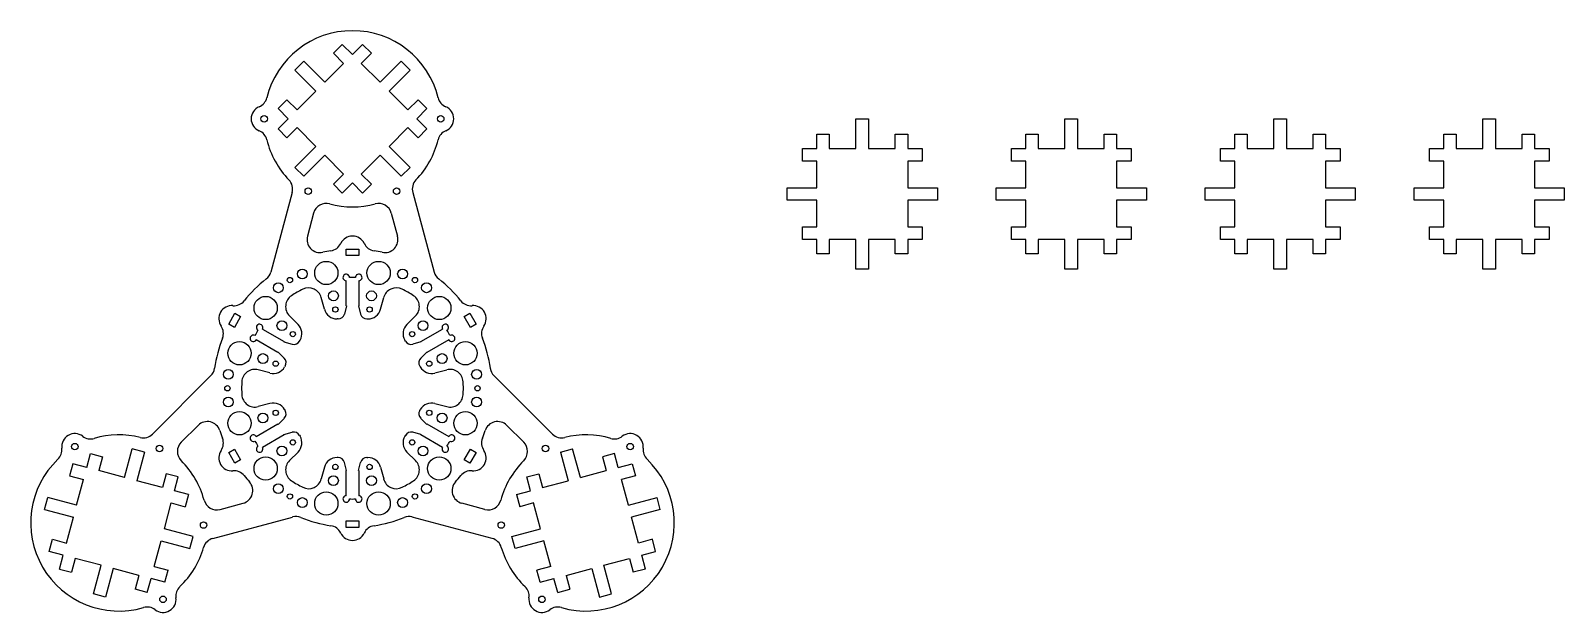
# Model space of a CAD drawing. Header units: inches. Extents: x -122 to 239, y -42 to 133.
# Drawn here: x -102.55 to -73.2, y 31.5 to 42.65 of the extents above; entities that cross this region are included whole.
import ezdxf

# ---------------------------------------------------------------- set-up
doc = ezdxf.new("R2010")
doc.units = ezdxf.units.IN
doc.header["$MEASUREMENT"] = 0

msp = doc.modelspace()

# ---------------------------------------------------------------- linework, layer by layer
at = {"color": 240, "true_color": 0xed1f24}
for p, q in [((-96.587, 42.382), (-96.757, 42.213)), ((-96.587, 42.382), (-96.392, 42.188)), ((-96.392, 42.188), (-96.198, 42.382)), ((-96.198, 42.382), (-96.028, 42.213)), ((-97.494, 41.89), (-97.325, 42.059)), ((-97.325, 42.059), (-96.923, 41.657)), ((-96.923, 41.657), (-96.562, 42.018)), ((-96.562, 42.018), (-96.757, 42.213)), ((-96.028, 42.213), (-96.223, 42.018)), ((-96.223, 42.018), (-95.862, 41.657)), ((-95.46, 42.059), (-95.862, 41.657)), ((-95.46, 42.059), (-95.291, 41.89)), ((-97.092, 41.488), (-97.494, 41.89)), ((-95.692, 41.488), (-95.291, 41.89)), ((-97.453, 41.127), (-97.092, 41.488)), ((-95.692, 41.488), (-95.332, 41.127)), ((-97.817, 41.152), (-97.648, 41.322)), ((-97.817, 41.152), (-97.623, 40.957)), ((-97.453, 41.127), (-97.648, 41.322)), ((-95.137, 41.322), (-95.332, 41.127)), ((-95.162, 40.957), (-94.967, 41.152)), ((-94.967, 41.152), (-95.137, 41.322)), ((-97.817, 40.763), (-97.623, 40.957)), ((-95.162, 40.957), (-94.967, 40.763)), ((-97.817, 40.763), (-97.648, 40.593)), ((-97.453, 40.788), (-97.648, 40.593)), ((-97.453, 40.788), (-97.092, 40.427)), ((-95.692, 40.427), (-95.332, 40.788)), ((-95.137, 40.593), (-95.332, 40.788)), ((-94.967, 40.763), (-95.137, 40.593)), ((-97.092, 40.427), (-97.494, 40.025)), ((-97.325, 39.856), (-96.923, 40.257)), ((-96.923, 40.257), (-96.562, 39.897)), ((-96.223, 39.897), (-95.862, 40.257)), ((-95.46, 39.856), (-95.862, 40.257)), ((-95.692, 40.427), (-95.291, 40.025)), ((-97.494, 40.025), (-97.325, 39.856)), ((-95.46, 39.856), (-95.291, 40.025)), ((-96.562, 39.897), (-96.757, 39.702)), ((-96.587, 39.532), (-96.757, 39.702)), ((-96.587, 39.532), (-96.392, 39.727)), ((-96.392, 39.727), (-96.198, 39.532)), ((-96.028, 39.702), (-96.223, 39.897)), ((-96.198, 39.532), (-96.028, 39.702)), ((-97.547, 39.548), (-97.956, 38.02)), ((-95.238, 39.548), (-94.829, 38.02)), ((-97.136, 39.15), (-97.254, 38.709)), ((-95.649, 39.15), (-95.531, 38.709)), ((-96.512, 37.373), (-96.512, 37.854)), ((-96.272, 37.854), (-96.272, 37.373)), ((-96.929, 37.308), (-96.99, 37.533)), ((-96.505, 37.373), (-96.547, 37.215)), ((-96.512, 37.373), (-96.505, 37.373)), ((-96.272, 37.373), (-96.28, 37.373)), ((-96.28, 37.373), (-96.238, 37.215)), ((-95.856, 37.308), (-95.795, 37.533)), ((-97.434, 37.016), (-97.599, 37.181)), ((-96.668, 37.123), (-96.688, 37.123)), ((-96.117, 37.123), (-96.097, 37.123)), ((-95.35, 37.016), (-95.186, 37.181)), ((-97.819, 36.48), (-98.236, 36.721)), ((-98.116, 36.928), (-97.699, 36.688)), ((-97.405, 36.697), (-97.395, 36.715)), ((-95.38, 36.697), (-95.39, 36.715)), ((-95.086, 36.688), (-94.669, 36.928)), ((-94.549, 36.721), (-94.966, 36.48)), ((-97.819, 36.48), (-97.815, 36.487)), ((-97.815, 36.487), (-97.7, 36.371)), ((-97.699, 36.688), (-97.703, 36.681)), ((-97.703, 36.681), (-97.545, 36.639)), ((-95.082, 36.681), (-95.239, 36.639)), ((-95.086, 36.688), (-95.082, 36.681)), ((-94.97, 36.487), (-95.085, 36.371)), ((-94.966, 36.48), (-94.97, 36.487)), ((-97.971, 36.087), (-98.196, 36.147)), ((-97.68, 36.221), (-97.69, 36.203)), ((-95.105, 36.221), (-95.095, 36.203)), ((-94.814, 36.087), (-94.589, 36.147)), ((-100.22, 34.918), (-99.101, 36.036)), ((-92.565, 34.918), (-93.684, 36.036)), ((-97.971, 35.503), (-98.196, 35.443)), ((-97.68, 35.369), (-97.69, 35.387)), ((-95.105, 35.369), (-95.095, 35.387)), ((-94.814, 35.503), (-94.589, 35.443)), ((-99.67, 34.761), (-99.346, 35.084)), ((-98.236, 34.869), (-97.819, 35.11)), ((-97.819, 35.11), (-97.815, 35.103)), ((-97.815, 35.103), (-97.7, 35.218)), ((-97.703, 34.909), (-97.545, 34.951)), ((-95.082, 34.909), (-95.239, 34.951)), ((-94.97, 35.103), (-95.085, 35.218)), ((-94.966, 35.11), (-94.97, 35.103)), ((-94.966, 35.11), (-94.549, 34.869)), ((-93.115, 34.761), (-93.438, 35.084)), ((-97.699, 34.902), (-98.116, 34.661)), ((-97.699, 34.902), (-97.703, 34.909)), ((-97.405, 34.893), (-97.395, 34.875)), ((-95.38, 34.893), (-95.39, 34.875)), ((-95.086, 34.902), (-95.082, 34.909)), ((-94.669, 34.661), (-95.086, 34.902)), ((-101.744, 34.35), (-101.807, 34.119)), ((-101.478, 34.279), (-101.744, 34.35)), ((-101.478, 34.279), (-101.407, 34.545)), ((-101.407, 34.545), (-101.175, 34.483)), ((-101.175, 34.483), (-101.247, 34.217)), ((-100.754, 34.085), (-100.607, 34.634)), ((-100.375, 34.572), (-100.607, 34.634)), ((-100.375, 34.572), (-100.522, 34.023)), ((-97.434, 34.573), (-97.599, 34.409)), ((-96.668, 34.467), (-96.688, 34.467)), ((-96.505, 34.217), (-96.547, 34.374)), ((-96.28, 34.217), (-96.238, 34.374)), ((-96.117, 34.467), (-96.097, 34.467)), ((-95.35, 34.573), (-95.186, 34.409)), ((-92.41, 34.572), (-92.178, 34.634)), ((-92.41, 34.572), (-92.263, 34.023)), ((-92.031, 34.085), (-92.178, 34.634)), ((-91.378, 34.545), (-91.609, 34.483)), ((-91.609, 34.483), (-91.538, 34.217)), ((-91.306, 34.279), (-91.378, 34.545)), ((-91.306, 34.279), (-91.04, 34.35)), ((-91.04, 34.35), (-90.978, 34.119)), ((-101.807, 34.119), (-101.541, 34.047)), ((-100.754, 34.085), (-101.247, 34.217)), ((-99.958, 34.157), (-100.03, 33.891)), ((-99.727, 34.095), (-99.958, 34.157)), ((-99.798, 33.829), (-99.727, 34.095)), ((-96.929, 34.282), (-96.99, 34.057)), ((-96.512, 33.736), (-96.512, 34.217)), ((-96.512, 34.217), (-96.505, 34.217)), ((-96.272, 34.217), (-96.28, 34.217)), ((-96.272, 34.217), (-96.272, 33.736)), ((-95.856, 34.282), (-95.795, 34.057)), ((-93.058, 34.095), (-92.826, 34.157)), ((-92.987, 33.829), (-93.058, 34.095)), ((-92.826, 34.157), (-92.755, 33.891)), ((-92.031, 34.085), (-91.538, 34.217)), ((-90.978, 34.119), (-91.244, 34.047)), ((-101.673, 33.555), (-101.541, 34.047)), ((-100.03, 33.891), (-100.522, 34.023)), ((-99.532, 33.757), (-99.798, 33.829)), ((-99.532, 33.757), (-99.594, 33.526)), ((-93.253, 33.757), (-92.987, 33.829)), ((-93.253, 33.757), (-93.191, 33.526)), ((-92.755, 33.891), (-92.263, 34.023)), ((-91.112, 33.555), (-91.244, 34.047)), ((-102.284, 33.47), (-102.222, 33.702)), ((-102.284, 33.47), (-101.735, 33.323)), ((-101.673, 33.555), (-102.222, 33.702)), ((-99.992, 33.104), (-99.86, 33.597)), ((-99.86, 33.597), (-99.594, 33.526)), ((-98.926, 33.474), (-98.485, 33.592)), ((-93.858, 33.474), (-94.3, 33.592)), ((-92.925, 33.597), (-93.191, 33.526)), ((-92.793, 33.104), (-92.925, 33.597)), ((-91.112, 33.555), (-90.563, 33.702)), ((-90.501, 33.47), (-91.05, 33.323)), ((-90.501, 33.47), (-90.563, 33.702)), ((-101.867, 32.83), (-101.735, 33.323)), ((-99.065, 32.919), (-97.538, 33.328)), ((-93.719, 32.919), (-95.247, 33.328)), ((-90.918, 32.83), (-91.05, 33.323)), ((-102.195, 32.67), (-102.133, 32.901)), ((-102.133, 32.901), (-101.867, 32.83)), ((-99.443, 32.957), (-99.992, 33.104)), ((-99.505, 32.725), (-99.443, 32.957)), ((-93.342, 32.957), (-92.793, 33.104)), ((-93.28, 32.725), (-93.342, 32.957)), ((-90.652, 32.901), (-90.918, 32.83)), ((-90.59, 32.67), (-90.652, 32.901)), ((-101.929, 32.598), (-102.195, 32.67)), ((-102, 32.332), (-101.929, 32.598)), ((-100.186, 32.38), (-100.054, 32.872)), ((-100.054, 32.872), (-99.505, 32.725)), ((-92.731, 32.872), (-93.28, 32.725)), ((-92.599, 32.38), (-92.731, 32.872)), ((-90.856, 32.598), (-90.59, 32.67)), ((-90.785, 32.332), (-90.856, 32.598)), ((-102, 32.332), (-101.768, 32.27)), ((-101.697, 32.536), (-101.768, 32.27)), ((-101.204, 32.404), (-101.697, 32.536)), ((-101.351, 31.855), (-101.204, 32.404)), ((-100.973, 32.342), (-101.12, 31.793)), ((-100.48, 32.21), (-100.973, 32.342)), ((-100.186, 32.38), (-99.92, 32.309)), ((-99.982, 32.077), (-99.92, 32.309)), ((-92.599, 32.38), (-92.865, 32.309)), ((-92.803, 32.077), (-92.865, 32.309)), ((-92.305, 32.21), (-91.812, 32.342)), ((-91.812, 32.342), (-91.665, 31.793)), ((-91.58, 32.404), (-91.088, 32.536)), ((-91.433, 31.855), (-91.58, 32.404)), ((-91.088, 32.536), (-91.017, 32.27)), ((-90.785, 32.332), (-91.017, 32.27)), ((-100.48, 32.21), (-100.551, 31.944)), ((-100.319, 31.882), (-100.248, 32.148)), ((-99.982, 32.077), (-100.248, 32.148)), ((-92.803, 32.077), (-92.537, 32.148)), ((-92.465, 31.882), (-92.537, 32.148)), ((-92.305, 32.21), (-92.234, 31.944)), ((-101.12, 31.793), (-101.351, 31.855)), ((-100.319, 31.882), (-100.551, 31.944)), ((-92.465, 31.882), (-92.234, 31.944)), ((-91.665, 31.793), (-91.433, 31.855))]:
    msp.add_line(p, q, dxfattribs=at)
for points in [[(-87.506, 39.636), (-87.506, 40.146), (-87.781, 40.146), (-87.781, 40.386), (-87.506, 40.386), (-87.506, 40.661), (-87.266, 40.661), (-87.266, 40.386), (-86.756, 40.386), (-86.756, 40.954), (-86.516, 40.954), (-86.516, 40.386), (-86.006, 40.386), (-86.006, 40.661), (-85.766, 40.661), (-85.766, 40.386), (-85.491, 40.386), (-85.491, 40.146), (-85.766, 40.146), (-85.766, 39.636), (-85.198, 39.636), (-85.198, 39.396), (-85.766, 39.396), (-85.766, 38.886), (-85.491, 38.886), (-85.491, 38.646), (-85.766, 38.646), (-85.766, 38.37), (-86.006, 38.37), (-86.006, 38.646), (-86.516, 38.646), (-86.516, 38.077), (-86.756, 38.077), (-86.756, 38.646), (-87.266, 38.646), (-87.266, 38.37), (-87.506, 38.37), (-87.506, 38.646), (-87.781, 38.646), (-87.781, 38.886), (-87.506, 38.886), (-87.506, 39.396), (-88.074, 39.396), (-88.074, 39.636)], [(-83.506, 39.636), (-83.506, 40.146), (-83.781, 40.146), (-83.781, 40.386), (-83.506, 40.386), (-83.506, 40.661), (-83.266, 40.661), (-83.266, 40.386), (-82.756, 40.386), (-82.756, 40.954), (-82.516, 40.954), (-82.516, 40.386), (-82.006, 40.386), (-82.006, 40.661), (-81.766, 40.661), (-81.766, 40.386), (-81.491, 40.386), (-81.491, 40.146), (-81.766, 40.146), (-81.766, 39.636), (-81.198, 39.636), (-81.198, 39.396), (-81.766, 39.396), (-81.766, 38.886), (-81.491, 38.886), (-81.491, 38.646), (-81.766, 38.646), (-81.766, 38.37), (-82.006, 38.37), (-82.006, 38.646), (-82.516, 38.646), (-82.516, 38.077), (-82.756, 38.077), (-82.756, 38.646), (-83.266, 38.646), (-83.266, 38.37), (-83.506, 38.37), (-83.506, 38.646), (-83.781, 38.646), (-83.781, 38.886), (-83.506, 38.886), (-83.506, 39.396), (-84.074, 39.396), (-84.074, 39.636)], [(-79.506, 39.636), (-79.506, 40.146), (-79.781, 40.146), (-79.781, 40.386), (-79.506, 40.386), (-79.506, 40.661), (-79.266, 40.661), (-79.266, 40.386), (-78.756, 40.386), (-78.756, 40.954), (-78.516, 40.954), (-78.516, 40.386), (-78.006, 40.386), (-78.006, 40.661), (-77.766, 40.661), (-77.766, 40.386), (-77.491, 40.386), (-77.491, 40.146), (-77.766, 40.146), (-77.766, 39.636), (-77.198, 39.636), (-77.198, 39.396), (-77.766, 39.396), (-77.766, 38.886), (-77.491, 38.886), (-77.491, 38.646), (-77.766, 38.646), (-77.766, 38.37), (-78.006, 38.37), (-78.006, 38.646), (-78.516, 38.646), (-78.516, 38.077), (-78.756, 38.077), (-78.756, 38.646), (-79.266, 38.646), (-79.266, 38.37), (-79.506, 38.37), (-79.506, 38.646), (-79.781, 38.646), (-79.781, 38.886), (-79.506, 38.886), (-79.506, 39.396), (-80.074, 39.396), (-80.074, 39.636)], [(-75.506, 39.636), (-75.506, 40.146), (-75.781, 40.146), (-75.781, 40.386), (-75.506, 40.386), (-75.506, 40.661), (-75.266, 40.661), (-75.266, 40.386), (-74.756, 40.386), (-74.756, 40.954), (-74.516, 40.954), (-74.516, 40.386), (-74.006, 40.386), (-74.006, 40.661), (-73.766, 40.661), (-73.766, 40.386), (-73.491, 40.386), (-73.491, 40.146), (-73.766, 40.146), (-73.766, 39.636), (-73.198, 39.636), (-73.198, 39.396), (-73.766, 39.396), (-73.766, 38.886), (-73.491, 38.886), (-73.491, 38.646), (-73.766, 38.646), (-73.766, 38.37), (-74.006, 38.37), (-74.006, 38.646), (-74.516, 38.646), (-74.516, 38.077), (-74.756, 38.077), (-74.756, 38.646), (-75.266, 38.646), (-75.266, 38.37), (-75.506, 38.37), (-75.506, 38.646), (-75.781, 38.646), (-75.781, 38.886), (-75.506, 38.886), (-75.506, 39.396), (-76.074, 39.396), (-76.074, 39.636)], [(-96.512, 38.335), (-96.512, 38.46), (-96.272, 38.46), (-96.272, 38.335)], [(-98.653, 36.961), (-98.761, 37.024), (-98.641, 37.232), (-98.533, 37.169)], [(-94.252, 37.169), (-94.144, 37.232), (-94.024, 37.024), (-94.132, 36.961)], [(-98.533, 34.421), (-98.641, 34.358), (-98.761, 34.566), (-98.653, 34.628)], [(-94.132, 34.628), (-94.024, 34.566), (-94.144, 34.358), (-94.252, 34.421)], [(-96.272, 33.254), (-96.272, 33.129), (-96.512, 33.129), (-96.512, 33.254)]]:
    msp.add_lwpolyline(points, close=True, dxfattribs=at)
for centre, radius in [((-98.081, 40.957), 0.0625), ((-94.704, 40.957), 0.0625), ((-97.238, 39.572), 0.0625), ((-95.547, 39.572), 0.0625), ((-96.893, 38.003), 0.223), ((-95.892, 38.003), 0.223), ((-97.589, 37.868), 0.0507), ((-97.351, 37.985), 0.0941), ((-95.434, 37.985), 0.0941), ((-95.196, 37.868), 0.0507), ((-97.81, 37.72), 0.0941), ((-96.757, 37.565), 0.0941), ((-96.028, 37.565), 0.0941), ((-94.975, 37.72), 0.0941), ((-98.054, 37.332), 0.223), ((-96.72, 37.303), 0.0507), ((-96.065, 37.303), 0.0507), ((-94.731, 37.332), 0.223), ((-97.743, 36.995), 0.0941), ((-95.042, 36.995), 0.0941), ((-97.535, 36.832), 0.0507), ((-95.25, 36.832), 0.0507), ((-98.555, 36.465), 0.223), ((-98.107, 36.364), 0.0941), ((-94.677, 36.364), 0.0941), ((-94.23, 36.465), 0.223), ((-98.768, 36.06), 0.0941), ((-97.862, 36.266), 0.0507), ((-94.923, 36.266), 0.0507), ((-94.017, 36.06), 0.0941), ((-98.786, 35.795), 0.0507), ((-93.999, 35.795), 0.0507), ((-98.768, 35.53), 0.0941), ((-94.017, 35.53), 0.0941), ((-98.555, 35.124), 0.223), ((-98.107, 35.225), 0.0941), ((-97.862, 35.324), 0.0507), ((-94.923, 35.324), 0.0507), ((-94.677, 35.225), 0.0941), ((-94.23, 35.124), 0.223), ((-101.707, 34.676), 0.0625), ((-100.086, 34.639), 0.0625), ((-97.743, 34.594), 0.0941), ((-97.535, 34.757), 0.0507), ((-95.25, 34.757), 0.0507), ((-95.042, 34.594), 0.0941), ((-92.698, 34.639), 0.0625), ((-91.077, 34.676), 0.0625), ((-98.054, 34.257), 0.223), ((-94.731, 34.257), 0.223), ((-96.757, 34.025), 0.0941), ((-96.72, 34.287), 0.0507), ((-96.028, 34.025), 0.0941), ((-96.065, 34.287), 0.0507), ((-97.81, 33.87), 0.0941), ((-97.589, 33.722), 0.0507), ((-96.893, 33.587), 0.223), ((-95.892, 33.587), 0.223), ((-95.196, 33.722), 0.0507), ((-94.975, 33.87), 0.0941), ((-97.351, 33.605), 0.0941), ((-95.434, 33.605), 0.0941), ((-99.241, 33.174), 0.0625), ((-93.544, 33.174), 0.0625), ((-100.019, 31.751), 0.0625), ((-92.766, 31.751), 0.0625)]:
    msp.add_circle(centre, radius, dxfattribs=at)
for centre, radius, start, end in [((-96.392, 40.957), 1.688, 13.748, 166.252), ((-98.081, 40.957), 0.25, 112.8885, 247.1115), ((-98.275, 41.418), 0.25, 292.8885, 346.252), ((-94.51, 41.418), 0.25, 193.748, 247.1115), ((-94.704, 40.957), 0.25, 292.8885, 67.1115), ((-98.275, 40.497), 0.25, 13.748, 67.1115), ((-96.392, 40.957), 1.688, 193.748, 223.9407), ((-96.392, 40.957), 1.688, 316.0593, 346.252), ((-94.51, 40.497), 0.25, 112.8885, 166.252), ((-97.788, 39.612), 0.25, 345, 43.9407), ((-94.997, 39.612), 0.25, 136.0593, 195), ((-96.894, 39.085), 0.25, 75, 165), ((-95.891, 39.085), 0.25, 15, 105), ((-96.392, 40.957), 1.688, 255, 285), ((-97.012, 38.644), 0.25, 165, 282.2758), ((-96.844, 38.675), 0.25, 278.9082, 334.554), ((-96.392, 38.46), 0.25, 25.446, 154.554), ((-95.941, 38.675), 0.25, 205.446, 261.0918), ((-95.772, 38.644), 0.25, 257.7242, 15), ((-96.392, 35.795), 2.666, 98.9082, 102.2758), ((-96.392, 35.795), 2.666, 77.7242, 81.0918), ((-96.392, 35.795), 2.666, 128.2497, 141.0918), ((-98.197, 38.085), 0.25, 308.2497, 345), ((-96.512, 37.917), 0.0625, 359.4225, 270), ((-96.392, 35.292), 2.625, 88.7447, 91.2553), ((-96.272, 37.917), 0.0625, 270, 180.5775), ((-94.587, 38.085), 0.25, 195, 231.7503), ((-96.392, 35.795), 2.666, 38.9082, 51.7503), ((-96.392, 35.795), 2.122, 120, 123.3835), ((-96.392, 35.795), 2.122, 116.6165, 120), ((-97.231, 37.468), 0.25, 15, 116.6165), ((-95.554, 37.468), 0.25, 63.3835, 165), ((-96.392, 35.795), 2.122, 60, 63.3835), ((-96.392, 35.795), 2.122, 56.6165, 60), ((-98.701, 37.128), 0.25, 85.446, 214.554), ((-98.661, 37.626), 0.25, 265.446, 321.0918), ((-97.422, 37.358), 0.25, 123.3835, 225), ((-96.688, 37.373), 0.25, 195, 270), ((-96.097, 37.373), 0.25, 270, 345), ((-95.362, 37.358), 0.25, 315, 56.6165), ((-94.124, 37.626), 0.25, 218.9082, 274.554), ((-94.084, 37.128), 0.25, 325.446, 94.554), ((-99.113, 36.844), 0.25, 338.9082, 34.554), ((-98.17, 36.96), 0.0625, 330, 240.5775), ((-97.611, 36.84), 0.25, 330, 45), ((-96.668, 37.248), 0.125, 270, 345), ((-96.117, 37.248), 0.125, 195, 270), ((-95.174, 36.84), 0.25, 135, 210), ((-94.615, 36.96), 0.0625, 299.4225, 210), ((-93.672, 36.844), 0.25, 145.446, 201.0918), ((-96.392, 35.795), 2.666, 158.9082, 171.7503), ((-98.29, 36.752), 0.0625, 59.4225, 330), ((-95.957, 35.543), 2.625, 148.7447, 151.2553), ((-97.513, 36.76), 0.125, 255, 330), ((-95.272, 36.76), 0.125, 210, 285), ((-96.828, 35.543), 2.625, 28.7447, 31.2553), ((-94.495, 36.752), 0.0625, 210, 120.5775), ((-96.392, 35.795), 2.666, 8.2497, 21.0918), ((-99.278, 36.213), 0.25, 315, 351.7503), ((-98.261, 35.905), 0.25, 75, 176.6165), ((-97.907, 36.328), 0.25, 255, 330), ((-97.788, 36.283), 0.125, 330, 45), ((-94.997, 36.283), 0.125, 135, 210), ((-94.878, 36.328), 0.25, 210, 285), ((-94.524, 35.905), 0.25, 3.3835, 105), ((-93.507, 36.213), 0.25, 188.2497, 225), ((-96.392, 35.795), 2.122, 176.6165, 180), ((-96.392, 35.795), 2.122, 0, 3.3835), ((-96.392, 35.795), 2.122, 180, 183.3835), ((-98.261, 35.684), 0.25, 183.3835, 285), ((-94.524, 35.684), 0.25, 255, 356.6165), ((-96.392, 35.795), 2.122, 356.6165, 0), ((-97.907, 35.262), 0.25, 30, 105), ((-97.788, 35.307), 0.125, 315, 30), ((-94.997, 35.307), 0.125, 150, 225), ((-94.878, 35.262), 0.25, 75, 150), ((-99.17, 34.907), 0.25, 17.7242, 135), ((-96.392, 35.795), 2.666, 197.7242, 201.0918), ((-97.513, 34.83), 0.125, 30, 105), ((-95.272, 34.83), 0.125, 75, 150), ((-96.392, 35.795), 2.666, 338.9082, 342.2758), ((-93.615, 34.907), 0.25, 45, 162.2758), ((-102.204, 34.614), 0.25, 313.748, 7.1115), ((-101.707, 34.676), 0.25, 52.8885, 187.1115), ((-101.406, 35.074), 0.25, 232.8885, 286.252), ((-100.863, 33.214), 1.688, 76.0593, 106.252), ((-100.396, 35.095), 0.25, 256.0593, 315), ((-99.493, 34.584), 0.25, 135, 225), ((-99.113, 34.746), 0.25, 325.446, 21.0918), ((-98.29, 34.838), 0.0625, 30, 300.5775), ((-95.957, 36.046), 2.625, 208.7447, 211.2553), ((-98.17, 34.63), 0.0625, 119.4225, 30), ((-97.611, 34.75), 0.25, 315, 30), ((-95.174, 34.75), 0.25, 150, 225), ((-94.615, 34.63), 0.0625, 150, 60.5775), ((-96.828, 36.046), 2.625, 328.7447, 331.2553), ((-94.495, 34.838), 0.0625, 239.4225, 150), ((-93.672, 34.746), 0.25, 158.9082, 214.554), ((-93.292, 34.584), 0.25, 315, 45), ((-92.388, 35.095), 0.25, 225, 283.9407), ((-91.922, 33.214), 1.688, 73.748, 103.9407), ((-91.379, 35.074), 0.25, 253.748, 307.1115), ((-91.077, 34.676), 0.25, 352.8885, 127.1115), ((-90.581, 34.614), 0.25, 172.8885, 226.252), ((-100.863, 33.214), 1.688, 133.748, 286.252), ((-100.863, 33.214), 1.688, 15, 45), ((-98.701, 34.462), 0.25, 145.446, 274.554), ((-97.422, 34.232), 0.25, 135, 236.6165), ((-96.688, 34.217), 0.25, 90, 165), ((-96.668, 34.342), 0.125, 15, 90), ((-96.117, 34.342), 0.125, 90, 165), ((-96.097, 34.217), 0.25, 15, 90), ((-95.362, 34.232), 0.25, 303.3835, 45), ((-94.084, 34.462), 0.25, 265.446, 34.554), ((-91.922, 33.214), 1.688, 135, 165), ((-91.922, 33.214), 1.688, 253.748, 46.252), ((-98.661, 33.964), 0.25, 38.9082, 94.554), ((-96.392, 35.795), 2.666, 218.9082, 222.2758), ((-97.231, 34.121), 0.25, 243.3835, 345), ((-95.554, 34.121), 0.25, 195, 296.6165), ((-96.392, 35.795), 2.666, 317.7242, 321.0918), ((-94.124, 33.964), 0.25, 85.446, 141.0918), ((-98.55, 33.833), 0.25, 285, 42.2758), ((-96.392, 35.795), 2.122, 236.6165, 240), ((-96.392, 35.795), 2.122, 240, 243.3835), ((-96.392, 35.795), 2.122, 296.6165, 300), ((-96.392, 35.795), 2.122, 300, 303.3835), ((-94.235, 33.833), 0.25, 137.7242, 255), ((-98.991, 33.715), 0.25, 195, 285), ((-96.512, 33.673), 0.0625, 90, 0.5775), ((-96.392, 36.298), 2.625, 268.7447, 271.2553), ((-96.272, 33.673), 0.0625, 179.4225, 90), ((-93.794, 33.715), 0.25, 255, 345), ((-97.473, 33.087), 0.25, 68.2497, 105), ((-96.392, 35.795), 2.666, 248.2497, 261.0918), ((-96.392, 35.795), 2.666, 278.9082, 291.7503), ((-95.312, 33.087), 0.25, 75, 111.7503), ((-99.001, 32.677), 0.25, 105, 163.9407), ((-96.844, 32.914), 0.25, 25.446, 81.0918), ((-96.392, 33.129), 0.25, 205.446, 334.554), ((-95.941, 32.914), 0.25, 98.9082, 154.554), ((-93.784, 32.677), 0.25, 16.0593, 75), ((-100.863, 33.214), 1.688, 313.748, 343.9407), ((-91.922, 33.214), 1.688, 196.0593, 226.252), ((-100.019, 31.751), 0.25, 232.8885, 7.1115), ((-99.523, 31.813), 0.25, 133.748, 187.1115), ((-93.262, 31.813), 0.25, 352.8885, 46.252), ((-92.766, 31.751), 0.25, 172.8885, 307.1115), ((-100.321, 31.353), 0.25, 52.8885, 106.252), ((-92.464, 31.353), 0.25, 73.748, 127.1115)]:
    msp.add_arc(centre, radius, start, end, dxfattribs=at)

doc.saveas('drawing.dxf')
